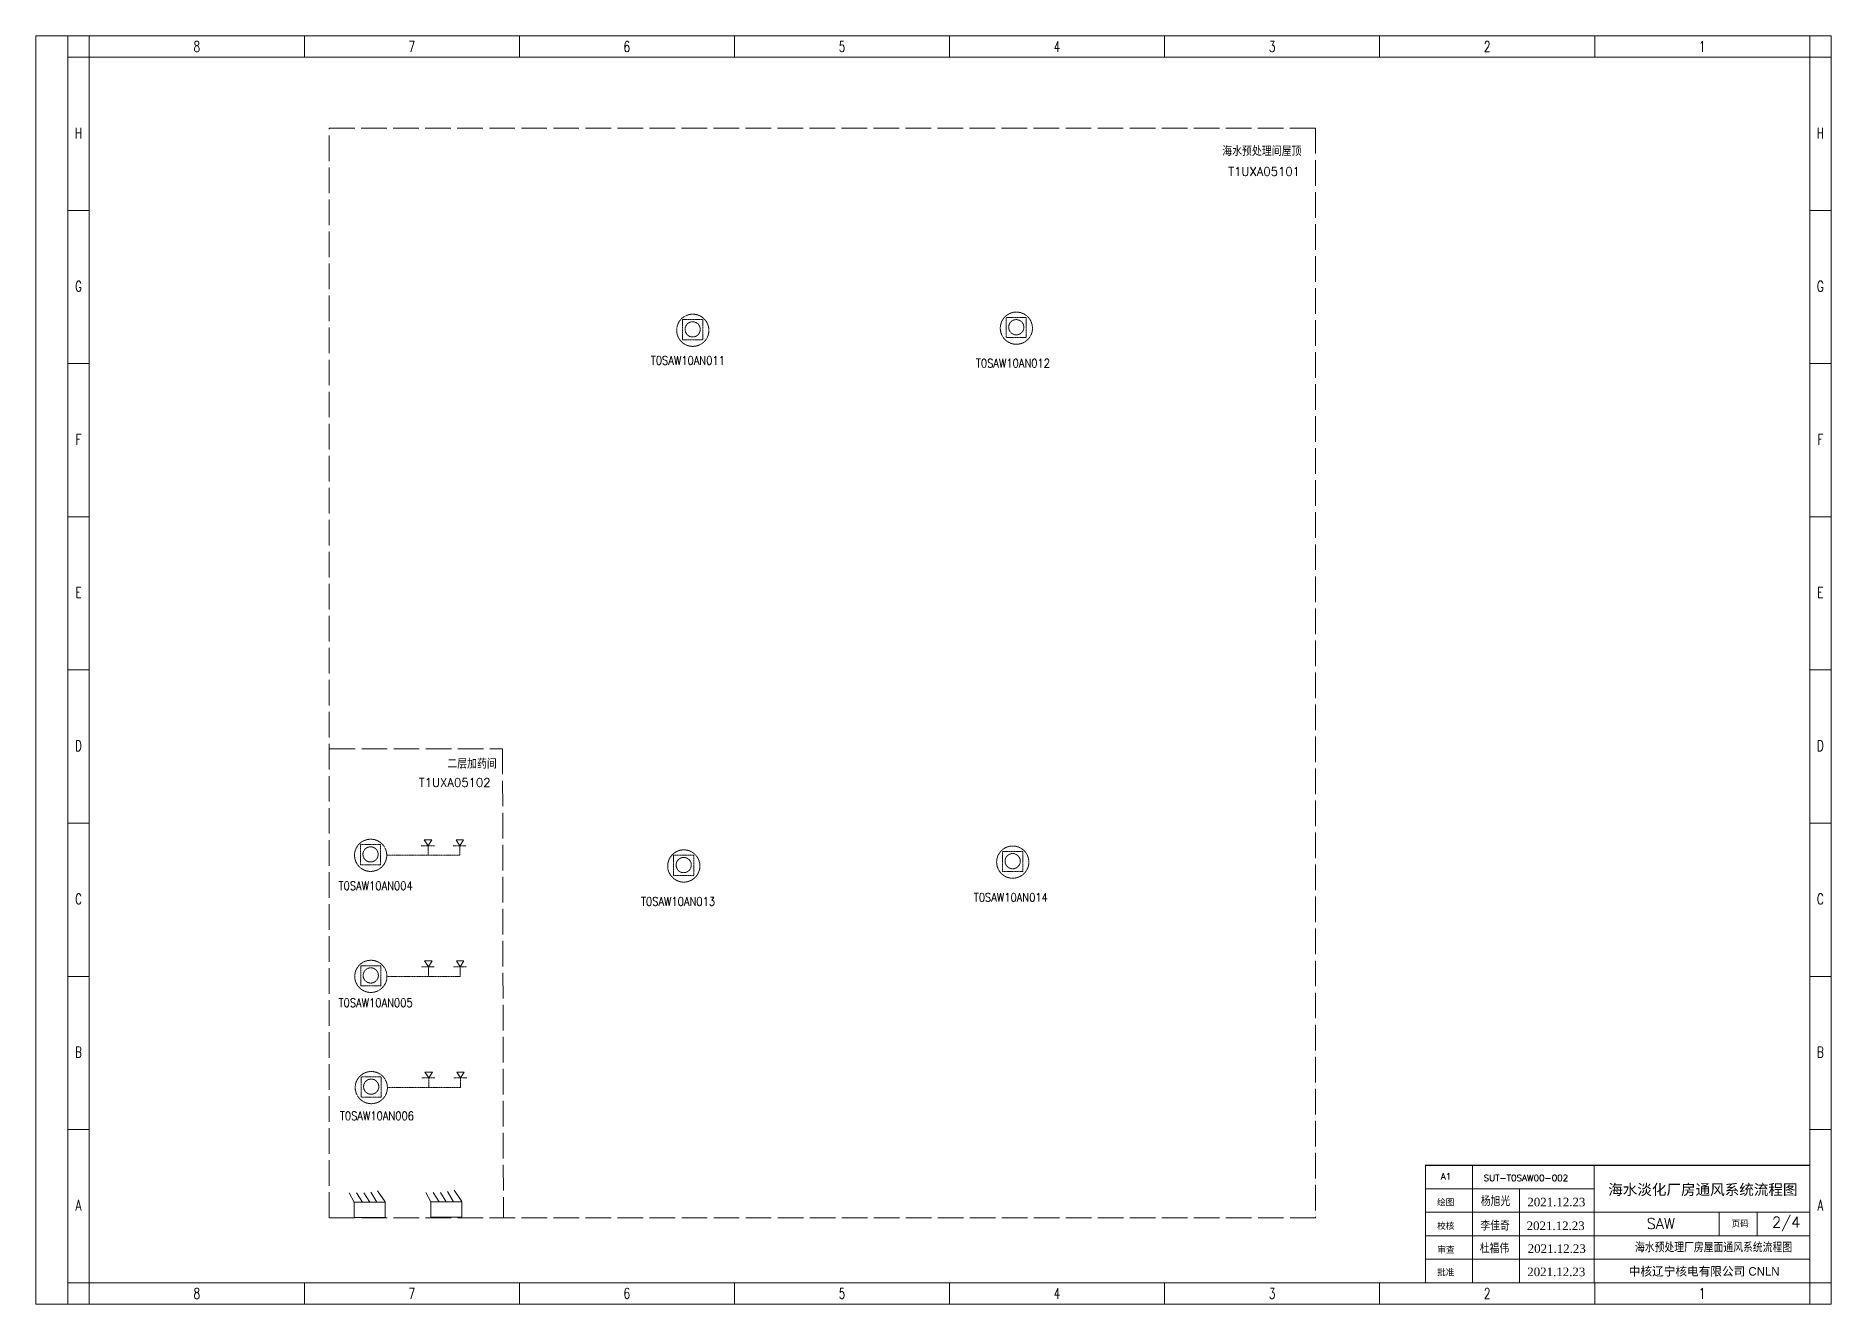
# Model space of a CAD drawing. Header units: millimetres. Extents: x 183980 to 562651, y 222331 to 282504.
# Drawn here: x 281063 to 365163, y 222680 to 282080 of the extents above; entities that cross this region are included whole.
import ezdxf
from ezdxf.enums import TextEntityAlignment as Align

# ---------------------------------------------------------------- set-up
doc = ezdxf.new("R2010")
doc.units = ezdxf.units.MM
doc.linetypes.add('ACAD_ISO02W100', pattern=[15, 12, -3])
doc.linetypes.add('破線', pattern=[3, 2, -1])
doc.layers.get('0').update_dxf_attribs({"lineweight": 5})
doc.styles.add('-华文新魏', font='STXINWEI.TTF', dxfattribs={"width": 1.5})
doc.styles.add('HZ', font='romanc.shx', dxfattribs={"width": 0.75, "bigfont": 'hzfs.shx'})
doc.styles.add('ROMAND', font='romand')
doc.styles.add('RT', font='times.ttf', dxfattribs={"width": 1.5})
doc.styles.get("Standard").update_dxf_attribs({"font": 'txt8.shx', "bigfont": 'hztxt.shx'})
doc.styles.add('中西文等高字体', font='HZTXT_E.shx', dxfattribs={"width": 0.7, "bigfont": 'HZTXT.shx'})
doc.styles.add('设备编码ROMAND', font='romand.shx', dxfattribs={"width": 0.85, "height": 400})

msp = doc.modelspace()

# ---------------------------------------------------------------- texts
at = {"style": 'HZ', "width": 0.7}
for s, p in [('8', (288600, 281330)), ('7', (298675, 281330)), ('6', (308750, 281330)), ('5', (318825, 281330)), ('4', (328900, 281330)), ('3', (338975, 281330)), ('2', (349050, 281330)), ('1', (359125, 281330)), ('H', (283059, 277281)), ('H', (364659, 277281)), ('G', (283059, 270106)), ('G', (364659, 270106)), ('F', (283059, 262931)), ('F', (364659, 262931)), ('E', (283059, 255756)), ('E', (364659, 255756)), ('D', (283059, 248581)), ('D', (364659, 248581)), ('C', (283059, 241406)), ('C', (364659, 241406)), ('B', (283059, 234231)), ('B', (364659, 234231)), ('A', (283059, 227056)), ('A', (364659, 227056)), ('8', (288600, 222930)), ('7', (298675, 222930)), ('6', (308750, 222930)), ('5', (318825, 222930)), ('4', (328900, 222930)), ('3', (338975, 222930)), ('2', (349050, 222930)), ('1', (359125, 222930))]:
    msp.add_text(s, height=500, dxfattribs=at).set_placement(p, align=Align.CENTER)
at = {"lineweight": 5, "style": 'ROMAND'}
msp.add_text('A1', height=300, dxfattribs=at).set_placement((347123, 228660), align=Align.MIDDLE)
at = {"lineweight": 5}
for s, height, style, p in [('海水淡化厂房通风系统流程图', 500, '-华文新魏', (354722, 227793)), ('绘图', 300, '中西文等高字体', (346705, 227273)), ('校核', 300, '中西文等高字体', (346705, 226163)), ('页码', 300, '中西文等高字体', (360495, 226273)), ('海水预处理厂房屋面通风系统流程图', 400, '中西文等高字体', (355975, 225113)), ('审查', 300, '中西文等高字体', (346715, 225053)), ('批准', 300, '中西文等高字体', (346705, 223993)), ('中核辽宁核电有限公司 CNLN', 400, '-华文新魏', (355685, 224013))]:
    msp.add_text(s, height=height, dxfattribs=dict(at, style=style)).set_placement(p)
at = {"color": 0, "lineweight": 5}
for s, style, p in [('杨旭光', '中西文等高字体', (348753, 227280)), ('2021.12.23', 'RT', (350933, 227260)), ('李佳奇', '中西文等高字体', (348733, 226130)), ('2021.12.23', 'RT', (350900, 226148)), ('杜福伟', '中西文等高字体', (348703, 225070)), ('2021.12.23', 'RT', (350950, 225078)), ('2021.12.23', 'RT', (350930, 223988))]:
    msp.add_text(s, height=400, dxfattribs=dict(at, style=style)).set_placement(p)
at = {"linetype": '破線', "lineweight": 5, "insert": (336640, 276901), "char_height": 400, "width": 4720, "attachment_point": 1, "style": '设备编码ROMAND'}
msp.add_mtext('{\\f宋体|b0|i0|c134|p2;海水预处理间屋顶}', dxfattribs=at)
at = {"linetype": '破線', "lineweight": 0, "char_height": 400, "attachment_point": 1}
for s, insert in [('T1UXA05101', (336920, 275930)), ('T1UXA05102', (299000, 247310))]:
    msp.add_mtext(s, dxfattribs=dict(at, insert=insert))
at = {"linetype": '破線', "lineweight": 5, "char_height": 400, "attachment_point": 1, "style": '设备编码ROMAND'}
for s, insert in [('T0SAW10AN011', (309870, 267080)), ('T0SAW10AN012', (325100, 266950)), ('T0SAW10AN004', (295244, 242475)), ('T0SAW10AN013', (309410, 241740)), ('T0SAW10AN014', (325000, 241930)), ('T0SAW10AN005', (295244, 236995)), ('T0SAW10AN006', (295304, 231695))]:
    msp.add_mtext(s, dxfattribs=dict(at, insert=insert))
at = {"linetype": 'Continuous', "lineweight": 5, "insert": (300335, 248205), "char_height": 400, "attachment_point": 1, "style": '设备编码ROMAND'}
msp.add_mtext('{\\f宋体|b0|i0|c134|p2;二层加药间}', dxfattribs=at)
at = {"lineweight": 5, "insert": (348885, 228740), "char_height": 300, "attachment_point": 1, "style": 'ROMAND'}
msp.add_mtext('SUT-T0SAW00-002', dxfattribs=at)
at = {"lineweight": 5, "char_height": 500, "attachment_point": 1}
for s, insert in [('SAW', (356523, 226700)), ('2/4', (362393, 226760))]:
    msp.add_mtext(s, dxfattribs=dict(at, insert=insert))

# ---------------------------------------------------------------- linework, layer by layer
for p, q in [((281063, 282080), (365163, 282080)), ((281063, 222680), (281063, 282080)), ((282563, 222680), (282563, 282080)), ((283563, 281080), (283563, 282080)), ((293638, 282080), (293638, 281080)), ((303713, 282080), (303713, 281080)), ((313788, 282080), (313788, 281080)), ((323863, 282080), (323863, 281080)), ((333938, 282080), (333938, 281080)), ((344013, 282080), (344013, 281080)), ((354088, 282080), (354088, 281080)), ((364163, 281080), (364163, 282080)), ((365163, 282080), (365163, 222680)), ((283563, 281080), (282563, 281080)), ((283563, 281080), (364163, 281080)), ((283563, 223680), (283563, 281080)), ((364163, 281080), (365163, 281080)), ((364163, 281080), (364163, 223680)), ((282563, 273905), (283563, 273905)), ((364163, 273905), (365163, 273905)), ((282563, 266730), (283563, 266730)), ((364163, 266730), (365163, 266730)), ((282563, 259555), (283563, 259555)), ((364163, 259555), (365163, 259555)), ((282563, 252380), (283563, 252380)), ((364163, 252380), (365163, 252380)), ((282563, 245205), (283563, 245205)), ((364163, 245205), (365163, 245205)), ((282563, 238030), (283563, 238030)), ((364163, 238030), (365163, 238030)), ((282563, 230855), (283563, 230855)), ((282563, 230855), (283563, 230855)), ((364163, 230855), (365163, 230855)), ((283563, 223680), (282563, 223680)), ((283563, 223680), (283563, 222680)), ((364163, 223680), (283563, 223680)), ((293638, 223680), (293638, 222680)), ((303713, 223680), (303713, 222680)), ((313788, 223680), (313788, 222680)), ((323863, 223680), (323863, 222680)), ((333938, 223680), (333938, 222680)), ((344013, 223680), (344013, 222680)), ((344013, 223680), (344013, 222680)), ((354088, 223680), (354088, 222680)), ((364163, 223680), (365163, 223680)), ((364163, 223680), (364163, 222680)), ((365163, 222680), (281063, 222680))]:
    msp.add_line(p, q)
at = {"linetype": 'ACAD_ISO02W100', "lineweight": 5, "ltscale": 100}
for p, q in [((294825, 248695), (302925, 248695)), ((302925, 248695), (302965, 226715))]:
    msp.add_line(p, q, dxfattribs=at)
at = {"linetype": '破線', "lineweight": 5}
for p, q in [((299119, 244150), (299729, 244150)), ((299439, 243700), (299439, 244150)), ((300609, 244150), (301219, 244150)), ((300929, 243700), (300929, 244150)), ((297499, 243700), (300929, 243700)), ((297509, 238030), (300939, 238030)), ((299129, 238480), (299739, 238480)), ((299449, 238030), (299449, 238480)), ((300619, 238480), (301229, 238480)), ((300939, 238030), (300939, 238480)), ((299149, 233270), (299759, 233270)), ((299469, 232820), (299469, 233270)), ((300639, 233270), (301249, 233270)), ((300959, 232820), (300959, 233270)), ((297529, 232820), (300959, 232820))]:
    msp.add_line(p, q, dxfattribs=at)
at = {"lineweight": 5}
for p, q in [((299259, 244420), (299609, 244420)), ((299439, 244150), (299259, 244420)), ((299609, 244420), (299439, 244150)), ((300749, 244420), (301099, 244420)), ((300929, 244150), (300749, 244420)), ((301099, 244420), (300929, 244150)), ((299269, 238750), (299619, 238750)), ((299449, 238480), (299269, 238750)), ((299619, 238750), (299449, 238480)), ((300759, 238750), (301109, 238750)), ((300939, 238480), (300759, 238750)), ((301109, 238750), (300939, 238480)), ((299289, 233540), (299639, 233540)), ((299469, 233270), (299289, 233540)), ((299639, 233540), (299469, 233270)), ((300779, 233540), (301129, 233540)), ((300959, 233270), (300779, 233540)), ((301129, 233540), (300959, 233270)), ((346163, 229180), (346163, 223680)), ((348363, 229180), (348363, 223680)), ((354065, 229180), (354065, 223680)), ((354065, 228080), (346163, 228080)), ((350563, 228080), (350563, 223680)), ((364130, 226980), (346163, 226980)), ((359915, 226980), (359920, 225880)), ((361695, 226980), (361695, 225880)), ((364130, 225880), (346163, 225880)), ((364130, 224780), (346163, 224780)), ((364163, 223680), (346163, 223680))]:
    msp.add_line(p, q, dxfattribs=at)
at = {"linetype": 'Continuous', "lineweight": 5}
for p, q in [((297040, 227450), (296760, 227930)), ((297420, 227469), (297060, 227989)), ((300630, 227470), (300350, 227950)), ((301010, 227489), (300650, 228009)), ((295980, 227450), (295740, 227890)), ((296360, 227450), (296080, 227890)), ((296700, 227450), (296420, 227890)), ((299570, 227470), (299330, 227910)), ((299950, 227470), (299670, 227910)), ((300290, 227470), (300010, 227910))]:
    msp.add_line(p, q, dxfattribs=at)
at = {"linetype": 'ACAD_ISO02W100', "lineweight": 5, "ltscale": 100}
msp.add_lwpolyline([(294805, 277765), (341015, 277765), (341015, 226715), (294805, 226715)], close=True, dxfattribs=at)
at = {"linetype": '破線', "lineweight": 5}
for points in [[(311360, 268791), (312301, 268791), (312301, 267850), (311360, 267850)], [(326520, 268890), (327461, 268890), (327461, 267950), (326520, 267950)], [(296270, 244199), (297211, 244199), (297211, 243258), (296270, 243258)], [(310940, 243700), (311881, 243700), (311881, 242760), (310940, 242760)], [(326350, 243881), (327290, 243881), (327290, 242940), (326350, 242940)], [(296280, 238529), (297221, 238529), (297221, 237588), (296280, 237588)], [(296300, 233319), (297241, 233319), (297241, 232378), (296300, 232378)]]:
    msp.add_lwpolyline(points, close=True, dxfattribs=at)
at = {"lineweight": 5, "const_width": 50}
msp.add_lwpolyline([(346163, 223680), (364163, 223680), (364163, 229180), (346163, 229180)], close=True, dxfattribs=at)
at = {"linetype": 'Continuous', "lineweight": 5}
for points in [[(297420, 227450), (297420, 226730), (295980, 226730), (295980, 227450)], [(301010, 227470), (301010, 226750), (299570, 226750), (299570, 227470)]]:
    msp.add_lwpolyline(points, close=True, dxfattribs=at)
at = {"linetype": '破線', "lineweight": 5}
for centre, radius in [((326995, 268391), 754), ((311835, 268292), 754), ((311830, 268335), 356), ((326990, 268434), 356), ((296745, 243700), 754), ((296740, 243743), 356), ((311415, 243201), 754), ((326825, 243382), 754), ((311410, 243244), 356), ((326820, 243425), 356), ((296755, 238030), 754), ((296750, 238073), 356), ((296775, 232820), 754), ((296770, 232863), 356)]:
    msp.add_circle(centre, radius, dxfattribs=at)

msp.set_redraw_order([(e.dxf.handle, doc.entitydb.next_handle()) for e in msp.query("TEXT MTEXT ATTDEF DIMENSION ARC_DIMENSION")])  # texts and dimensions are drawn at this point

doc.saveas('drawing.dxf')
